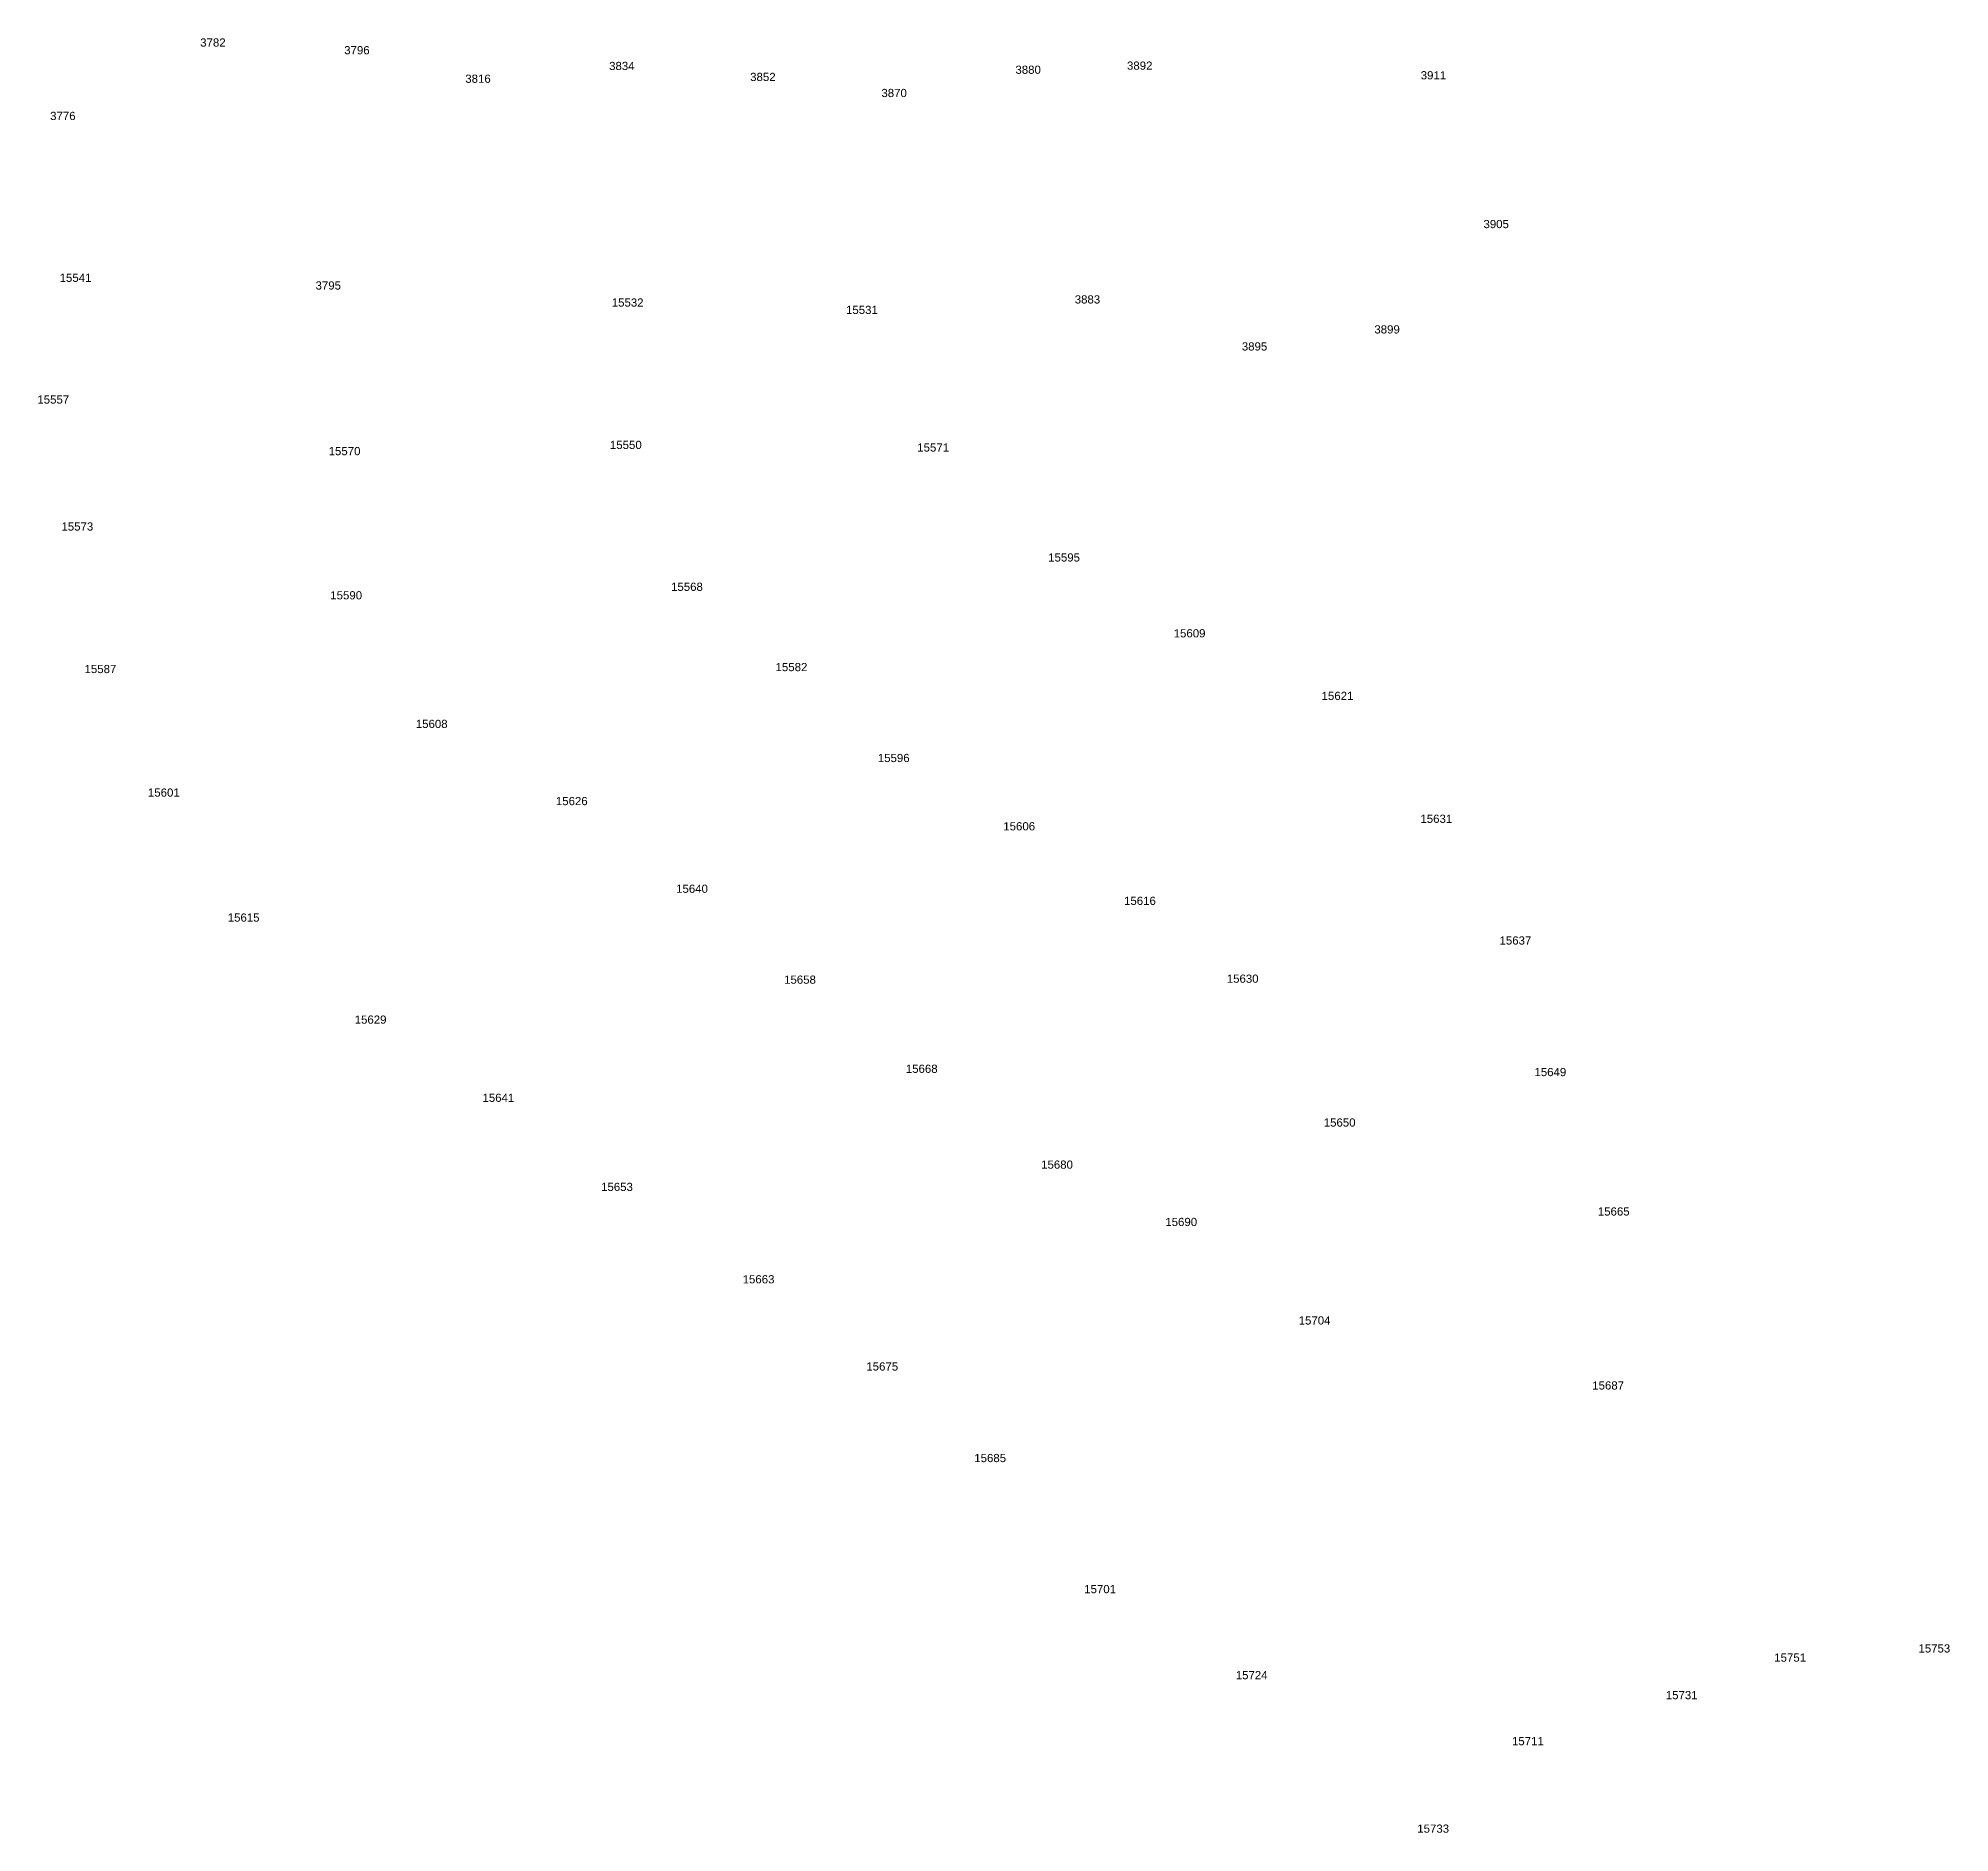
# Model space of a CAD drawing. Header units: feet. Extents: x 865220 to 2781189, y -2240498 to 970979.
# Drawn here: x 2769115 to 2770282, y 956045 to 957140 of the extents above; entities that cross this region are included whole.
import ezdxf

# ---------------------------------------------------------------- set-up
doc = ezdxf.new("R2010")
doc.units = ezdxf.units.FT
doc.header["$LTSCALE"] = 0.015
doc.header["$MEASUREMENT"] = 0
doc.layers.add('NOTES', color=7, linetype='Continuous')
doc.layers.add('Scott County Addresses', color=7, linetype='Continuous')
doc.styles.add('Dimensions 100', font='arial.ttf')

# ---------------------------------------------------------------- blocks, each defined once
blk = doc.blocks.new('ACMAP_ANN_TEMPLATE_Scott County Address')
at = {"layer": 'Scott County Addresses', "style": 'Dimensions 100'}
blk.add_attdef('ScottCountyAddress', (0, 0), '', height=50, dxfattribs=at)

msp = doc.modelspace()

# ---------------------------------------------------------------- hatches: boundary and pattern name
at = {"layer": 'NOTES', "lineweight": 5, "ltscale": 50}
h = msp.add_hatch(dxfattribs=at)
h.set_pattern_fill('ANSI31', color=1, scale=200)
h.set_pattern_definition([(45, (-77373.197, -38338.257), (-17.67766953, 17.67766953), [])])
edge = h.paths.add_edge_path()
edge.add_arc((-36684104.4, 974184.5), 39453460.3, 359.97783818, 359.97815546)
edge.add_line((2769353.1, 959142.5), (2769353.1, 959142.5))
edge.add_line((2769353.1, 959142.5), (2769353.2, 959362.5))
edge.add_line((2769353.2, 959362.5), (2770280.2, 959367.3))
edge.add_line((2770280.2, 959367.3), (2770301.1, 958927.5))
edge.add_line((2770301.1, 958927.5), (2770012.9, 958926))
edge.add_line((2770012.9, 958926), (2769897.9, 958925.4))
edge.add_line((2769897.9, 958925.4), (2769552.9, 958923.9))
edge.add_line((2769552.9, 958923.9), (2769353, 958924.1))

# ---------------------------------------------------------------- block references
at = {"layer": 'Scott County Addresses', "lineweight": 5, "xscale": 0.1, "yscale": 0.1, "zscale": 0.1}
for p, values in [((2769214.1, 957135.2), {'ScottCountyAddress': '3782'}), ((2769302, 957130.5), {'ScottCountyAddress': '3796'}), ((2769463.7, 957120.9), {'ScottCountyAddress': '3834'}), ((2769549.8, 957114.2), {'ScottCountyAddress': '3852'}), ((2769711.7, 957118.6), {'ScottCountyAddress': '3880'}), ((2769779.8, 957121.1), {'ScottCountyAddress': '3892'}), ((2769959.1, 957115.2), {'ScottCountyAddress': '3911'}), ((2769375.9, 957113.1), {'ScottCountyAddress': '3816'}), ((2769629.9, 957104.4), {'ScottCountyAddress': '3870'}), ((2769122.5, 957090.4), {'ScottCountyAddress': '3776'}), ((2769997.4, 957024.4), {'ScottCountyAddress': '3905'}), ((2769128.3, 956991.6), {'ScottCountyAddress': '15541'}), ((2769284.5, 956986.9), {'ScottCountyAddress': '3795'}), ((2769465.3, 956976.5), {'ScottCountyAddress': '15532'}), ((2769747.9, 956978.4), {'ScottCountyAddress': '3883'}), ((2769608.3, 956972), {'ScottCountyAddress': '15531'}), ((2769930.8, 956960.1), {'ScottCountyAddress': '3899'}), ((2769849.9, 956949.7), {'ScottCountyAddress': '3895'}), ((2769114.7, 956917.3), {'ScottCountyAddress': '15557'}), ((2769292.5, 956885.8), {'ScottCountyAddress': '15570'}), ((2769464.2, 956889.6), {'ScottCountyAddress': '15550'}), ((2769651.8, 956888), {'ScottCountyAddress': '15571'}), ((2769129.4, 956839.8), {'ScottCountyAddress': '15573'}), ((2769731.7, 956820.9), {'ScottCountyAddress': '15595'}), ((2769501.5, 956803), {'ScottCountyAddress': '15568'}), ((2769293.5, 956797.8), {'ScottCountyAddress': '15590'}), ((2769808.3, 956774.6), {'ScottCountyAddress': '15609'}), ((2769143.5, 956752.8), {'ScottCountyAddress': '15587'}), ((2769565.3, 956754), {'ScottCountyAddress': '15582'}), ((2769898.6, 956736.4), {'ScottCountyAddress': '15621'}), ((2769345.7, 956719.3), {'ScottCountyAddress': '15608'}), ((2769627.7, 956698.5), {'ScottCountyAddress': '15596'}), ((2769182.2, 956677.4), {'ScottCountyAddress': '15601'}), ((2769431.2, 956672.2), {'ScottCountyAddress': '15626'}), ((2769958.9, 956661.4), {'ScottCountyAddress': '15631'}), ((2769704.3, 956656.8), {'ScottCountyAddress': '15606'}), ((2769504.6, 956618.7), {'ScottCountyAddress': '15640'}), ((2769230.9, 956601.1), {'ScottCountyAddress': '15615'}), ((2769778, 956611.3), {'ScottCountyAddress': '15616'}), ((2770007.2, 956587.1), {'ScottCountyAddress': '15637'}), ((2769570.5, 956563.2), {'ScottCountyAddress': '15658'}), ((2769840.7, 956563.8), {'ScottCountyAddress': '15630'}), ((2769308.4, 956538.8), {'ScottCountyAddress': '15629'}), ((2769644.8, 956508.8), {'ScottCountyAddress': '15668'}), ((2770028.5, 956506.8), {'ScottCountyAddress': '15649'}), ((2769386.4, 956491.1), {'ScottCountyAddress': '15641'}), ((2769899.9, 956476), {'ScottCountyAddress': '15650'}), ((2769727.4, 956450.3), {'ScottCountyAddress': '15680'}), ((2769458.8, 956436.7), {'ScottCountyAddress': '15653'}), ((2769803.2, 956415.3), {'ScottCountyAddress': '15690'}), ((2770067.2, 956421.7), {'ScottCountyAddress': '15665'}), ((2769545.2, 956380.3), {'ScottCountyAddress': '15663'}), ((2769884.6, 956355.2), {'ScottCountyAddress': '15704'}), ((2769620.7, 956327.1), {'ScottCountyAddress': '15675'}), ((2770063.8, 956315.5), {'ScottCountyAddress': '15687'}), ((2769686.6, 956271.2), {'ScottCountyAddress': '15685'}), ((2769753.7, 956191.2), {'ScottCountyAddress': '15701'}), ((2770174.9, 956149.4), {'ScottCountyAddress': '15751'}), ((2770262.9, 956155), {'ScottCountyAddress': '15753'}), ((2769846.2, 956138.7), {'ScottCountyAddress': '15724'}), ((2770108.7, 956126.5), {'ScottCountyAddress': '15731'}), ((2770014.8, 956098.4), {'ScottCountyAddress': '15711'}), ((2769957, 956045), {'ScottCountyAddress': '15733'})]:
    msp.add_blockref('ACMAP_ANN_TEMPLATE_Scott County Address', p, dxfattribs=at).add_auto_attribs(values)

doc.saveas('drawing.dxf')
